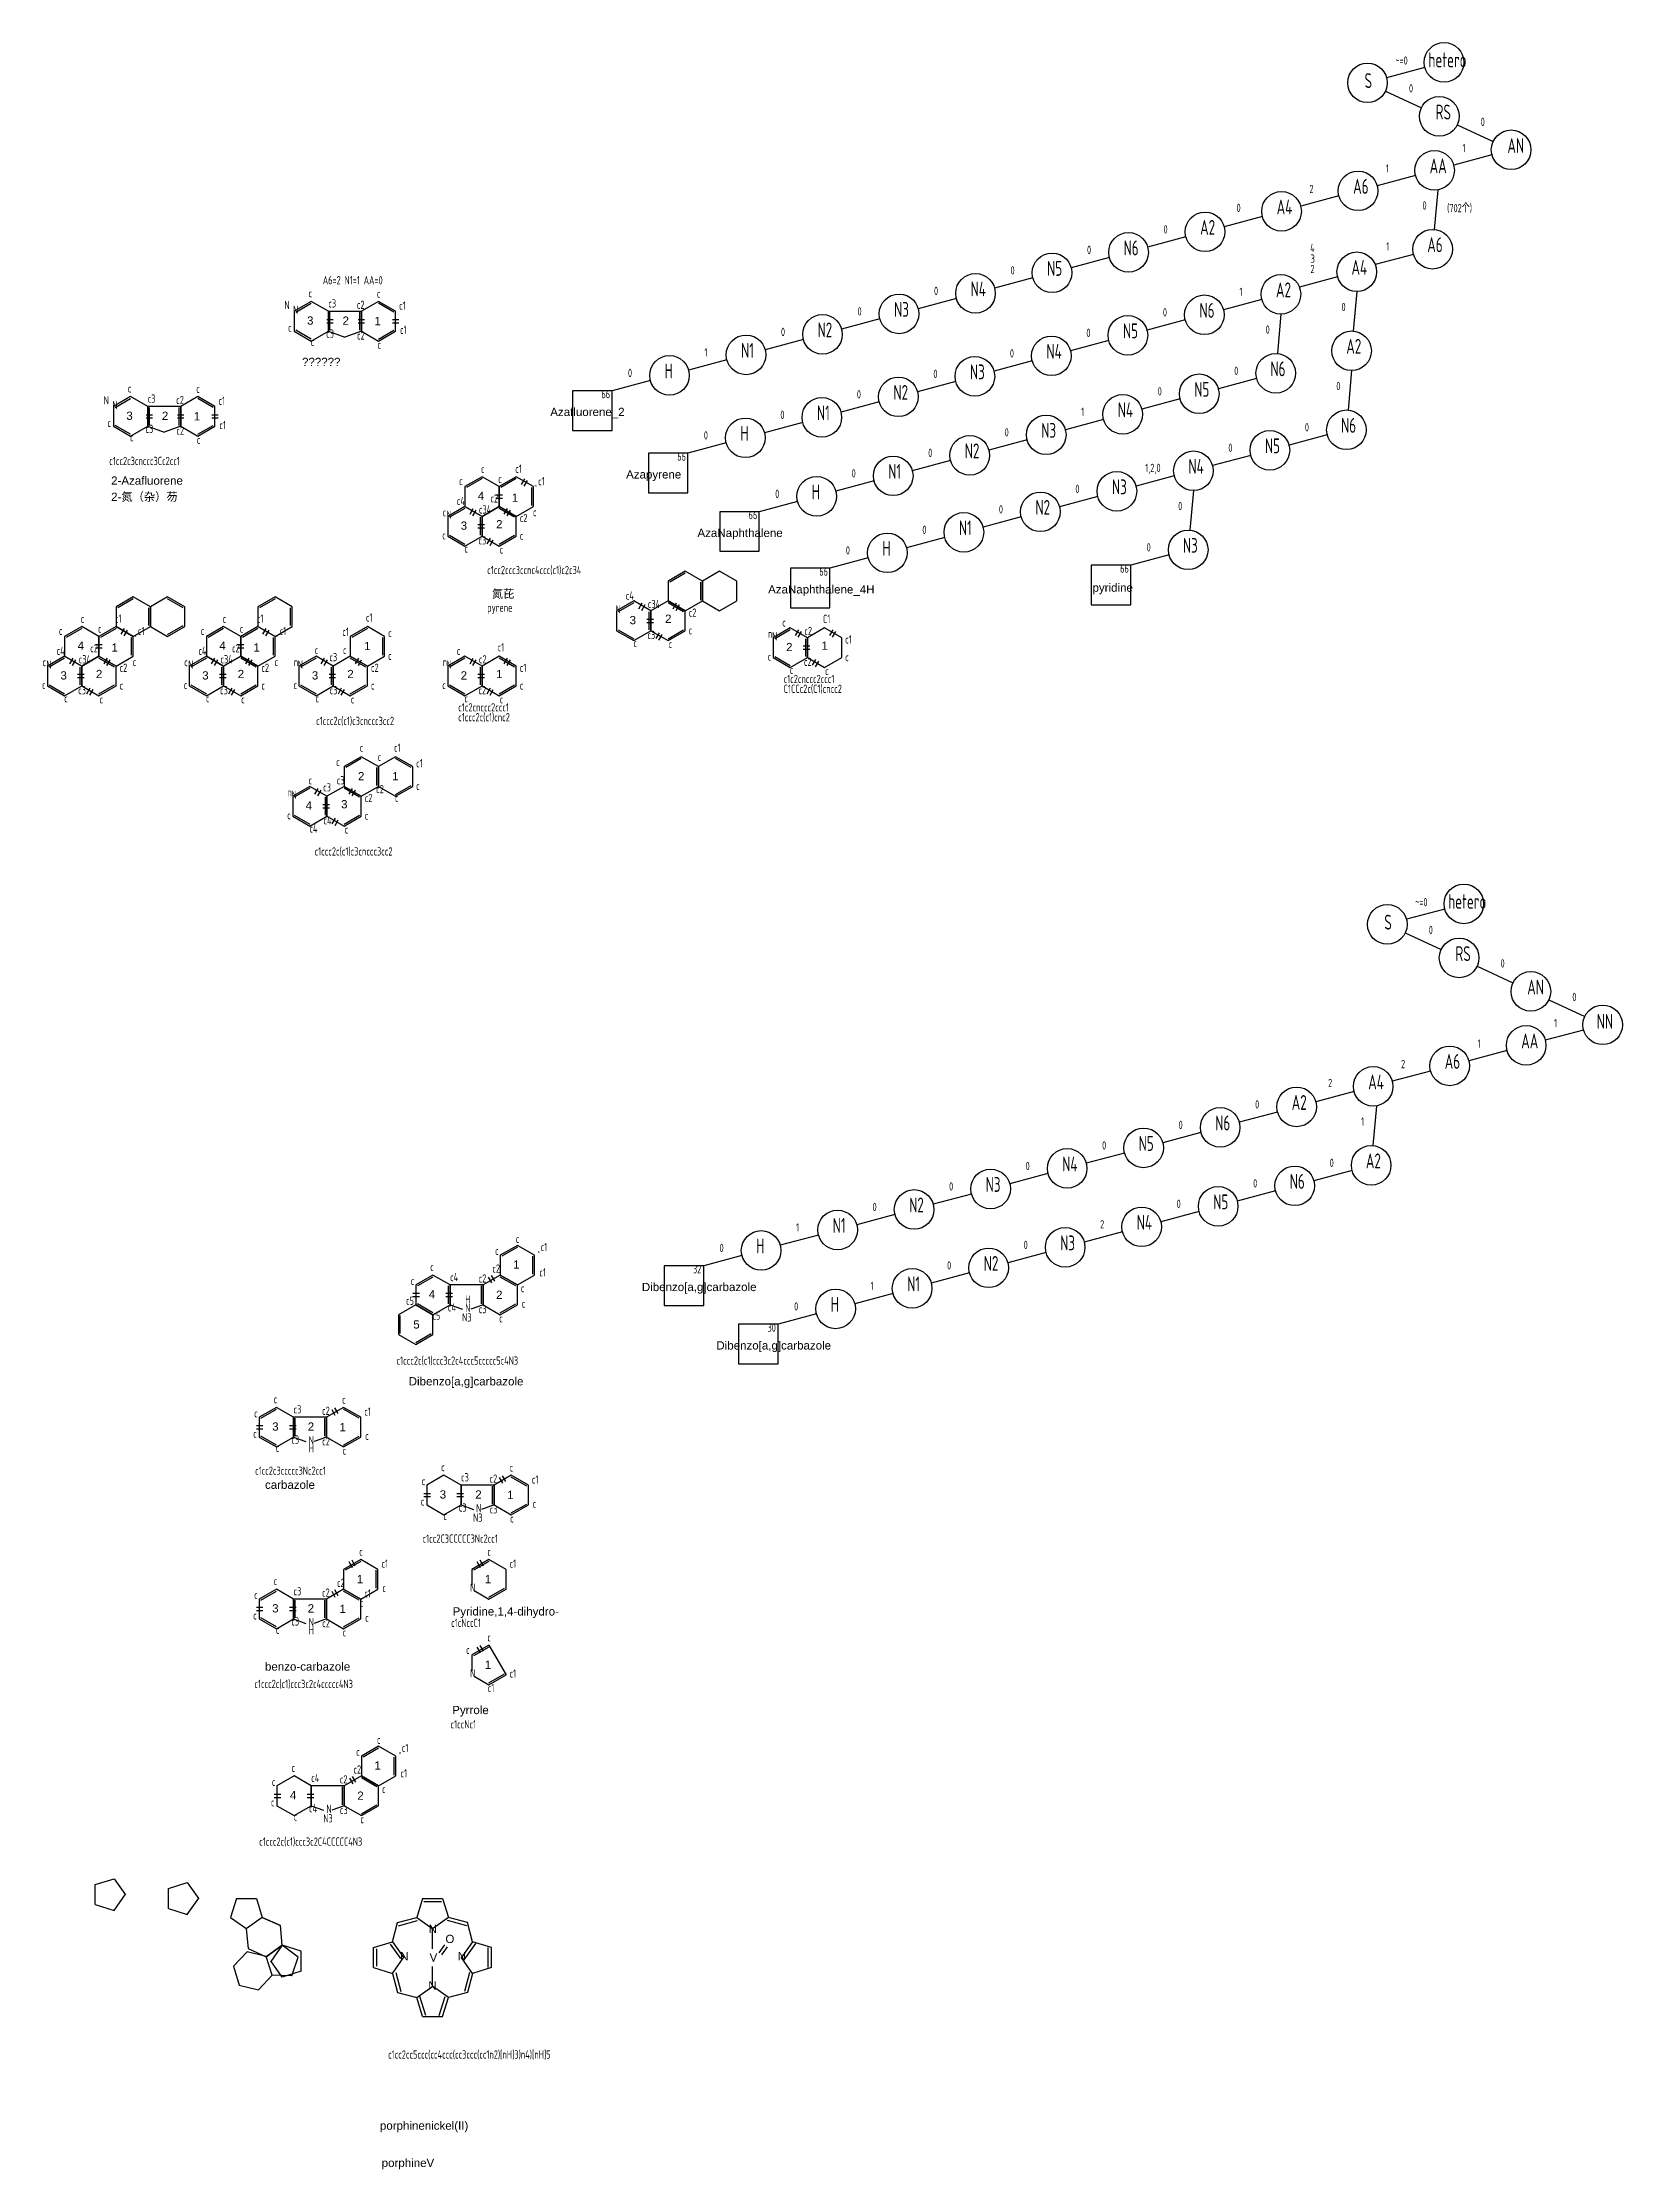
# Model space of a CAD drawing. Header units: millimetres. Extents: x 1948 to 8157, y -969 to 2597.
# Drawn here: x 2440 to 2919, y -198 to 447 of the extents above; entities that cross this region are included whole.
import ezdxf

# ---------------------------------------------------------------- set-up
doc = ezdxf.new("R2010")
doc.units = ezdxf.units.MM
doc.linetypes.add('ACAD_ISO07W100', pattern=[3, 0, -3])
doc.layers.add('text', color=7, linetype='ACAD_ISO07W100')
doc.layers.add('打断层', color=30, linetype='Continuous')
doc.styles.get("Standard").update_dxf_attribs({"font": 'arial.ttf'})
doc.styles.add('text', font='hzs.shx', dxfattribs={"width": 0.75, "bigfont": 'hztx.shx'})

msp = doc.modelspace()

# ---------------------------------------------------------------- texts
at = {"color": 1}
for s, p in [('??????', (2518.93, 348.73)), ('2-Azafluorene', (2461.09, 312.78)), ('2-氮（杂）芴', (2461.09, 307.87))]:
    msp.add_text(s, height=2.5, dxfattribs=at).set_placement(p)
at = {"layer": 'text', "style": 'text', "width": 0.75}
for s, height, p in [('~=0', 2.5, (2850.24, 440.03)), ('hetero', 4.5, (2860.23, 439.23)), ('S', 4.5, (2840.89, 432.94)), ('0', 2.5, (2854.34, 431.59)), ('RS', 4.5, (2862.42, 423.41)), ('0', 2.5, (2876.09, 421.45)), ('1', 2.5, (2870.56, 413.53)), ('AN', 4.5, (2884.18, 413.27)), ('1', 2.5, (2847.38, 407.32)), ('AA', 4.5, (2860.61, 407.11)), ('2', 2.5, (2824.19, 401.11)), ('A6', 4.5, (2837.43, 400.9)), ('0', 2.5, (2802.1, 395.39)), ('A4', 4.5, (2814.25, 394.69)), ('0', 2.5, (2858.45, 396.12)), ('(702个)', 2.5, (2865.89, 395.33)), ('N6', 4.5, (2767.88, 382.26)), ('0', 2.5, (2779.97, 388.89)), ('A2', 4.5, (2791.06, 388.48)), ('A6', 4.5, (2859.9, 383.21)), ('N5', 4.5, (2744.7, 376.05)), ('0', 2.5, (2756.79, 382.68)), ('4', 2.5, (2824.39, 383.27)), ('3', 2.5, (2824.55, 380.03)), ('A4', 4.5, (2836.92, 376.38)), ('1', 2.5, (2847.48, 383.71)), ('A6=2 N1=1 AA=0', 2.5, (2525.21, 373.47)), ('N4', 4.5, (2721.52, 369.84)), ('0', 2.5, (2733.61, 376.46)), ('A2', 4.5, (2814.05, 369.56)), ('2', 2.5, (2824.5, 376.88)), ('N3', 4.5, (2698.34, 363.63)), ('0', 2.5, (2710.43, 370.25)), ('N6', 4.5, (2790.87, 363.34)), ('1', 2.5, (2802.96, 369.97)), ('0', 2.5, (2833.9, 365.36)), ('N2', 4.5, (2675.15, 357.42)), ('0', 2.5, (2687.25, 364.04)), ('N5', 4.5, (2767.69, 357.13)), ('0', 2.5, (2779.78, 363.76)), ('0', 2.5, (2810.92, 358.54)), ('N1', 4.5, (2651.97, 351.21)), ('0', 2.5, (2664.06, 357.83)), ('N4', 4.5, (2744.5, 350.92)), ('0', 2.5, (2756.59, 357.54)), ('A2', 4.5, (2835.35, 352.45)), ('H', 4.5, (2628.79, 344.99)), ('1', 2.5, (2640.88, 351.62)), ('N3', 4.5, (2721.32, 344.71)), ('0', 2.5, (2733.41, 351.33)), ('0', 2.5, (2801.39, 346.04)), ('N6', 4.5, (2812.37, 345.63)), ('c', 2.5, (2466.15, 340.7)), ('c', 2.5, (2486.89, 340.57)), ('0', 2.5, (2617.7, 345.41)), ('N2', 4.5, (2698.14, 338.5)), ('0', 2.5, (2710.23, 345.12)), ('0', 2.5, (2778.21, 339.82)), ('N5', 4.5, (2789.3, 339.41)), ('0', 2.5, (2832.33, 341.43)), ('c3', 2.5, (2472.16, 337.61)), ('c2', 2.5, (2480.81, 337.2)), ('c1', 2.5, (2493.61, 336.95)), ('66', 2.5, (2609.65, 338.97)), ('0', 2.5, (2663.87, 332.7)), ('N1', 4.5, (2674.96, 332.29)), ('0', 2.5, (2687.05, 338.91)), ('1', 2.5, (2755.03, 333.61)), ('N4', 4.5, (2766.12, 333.2)), ('c', 2.5, (2459.96, 330.27)), ('c3', 2.5, (2471.5, 328.45)), ('c2', 2.5, (2480.86, 327.92)), ('c1', 2.5, (2493.89, 329.6)), ('0', 2.5, (2640.68, 326.49)), ('H', 4.5, (2651.77, 326.07)), ('0', 2.5, (2731.84, 327.4)), ('N3', 4.5, (2742.93, 326.99)), ('0', 2.5, (2822.8, 328.93)), ('N6', 4.5, (2833.78, 328.52)), ('c', 2.5, (2466.83, 325.92)), ('c', 2.5, (2487.06, 325.14)), ('66', 2.5, (2632.64, 320.05)), ('0', 2.5, (2708.66, 321.19)), ('N2', 4.5, (2719.75, 320.78)), ('0', 2.5, (2799.62, 322.72)), ('N5', 4.5, (2810.71, 322.3)), ('c1cc2c3cnccc3Cc2cc1', 2.5, (2460.53, 318.73)), ('c', 2.5, (2573.16, 316.3)), ('c1', 2.5, (2583.55, 316.36)), ('0', 2.5, (2685.48, 314.98)), ('N1', 4.5, (2696.57, 314.57)), ('1,2,0', 2.5, (2774.44, 316.63)), ('N4', 4.5, (2787.53, 316.09)), ('c', 2.5, (2566.54, 312.65)), ('c2', 2.5, (2576.03, 307.39)), ('c', 2.5, (2578.39, 313.28)), ('c1', 2.5, (2590.48, 312.6)), ('0', 2.5, (2662.3, 308.77)), ('H', 4.5, (2673.39, 308.35)), ('0', 2.5, (2753.26, 310.29)), ('N3', 4.5, (2764.35, 309.88)), ('c', 2.5, (2561.56, 303.17)), ('c4', 2.5, (2565.84, 306.59)), ('c34', 2.5, (2572.53, 304.03)), ('c2', 2.5, (2584.92, 301.45)), ('c', 2.5, (2588.91, 303.23)), ('66', 2.5, (2654.25, 302.33)), ('0', 2.5, (2730.08, 304.08)), ('N2', 4.5, (2741.17, 303.67)), ('0', 2.5, (2784.4, 305.08)), ('c', 2.5, (2561.43, 296.23)), ('c3', 2.5, (2572.4, 294.67)), ('c', 2.5, (2584.92, 296.1)), ('0', 2.5, (2706.89, 297.87)), ('N1', 4.5, (2717.98, 297.46)), ('N3', 4.5, (2785.85, 292.17)), ('c', 2.5, (2568.14, 292.21)), ('c', 2.5, (2578.83, 291.9)), ('0', 2.5, (2683.71, 291.66)), ('H', 4.5, (2694.8, 291.25)), ('0', 2.5, (2774.87, 292.57)), ('c1cc2ccc3ccnc4ccc(c1)c2c34', 2.5, (2575.05, 285.68)), ('66', 2.5, (2675.67, 285.22)), ('66', 2.5, (2766.83, 286.14)), ('c4', 2.5, (2617.03, 277.95)), ('c34', 2.5, (2623.72, 275.4)), ('c', 2.5, (2451.89, 270.93)), ('c1', 2.5, (2462.28, 270.99)), ('c', 2.5, (2494.85, 270.93)), ('c1', 2.5, (2505.24, 270.99)), ('c1', 2.5, (2538.3, 271.3)), ('pyrene', 2.5, (2575.05, 274.33)), ('c2', 2.5, (2636.11, 272.81)), ('c', 2.5, (2664.45, 269.81)), ('C1', 2.5, (2676.8, 270.89)), ('c', 2.5, (2445.27, 267.27)), ('c2', 2.5, (2454.76, 262.01)), ('c', 2.5, (2457.12, 267.91)), ('c1', 2.5, (2469.21, 267.22)), ('c', 2.5, (2488.23, 267.27)), ('c2', 2.5, (2497.72, 262.01)), ('c', 2.5, (2500.07, 267.91)), ('c1', 2.5, (2512.17, 267.22)), ('c1', 2.5, (2531.14, 266.97)), ('c', 2.5, (2545.02, 266.6)), ('c1', 2.5, (2578.2, 262.3)), ('c', 2.5, (2619.34, 263.58)), ('c3', 2.5, (2623.59, 266.03)), ('c', 2.5, (2630.02, 263.27)), ('c', 2.5, (2636.11, 267.46)), ('n', 2.5, (2660.16, 266.39)), ('c2', 2.5, (2671.14, 267.25)), ('c1', 2.5, (2683.52, 264.67)), ('c', 2.5, (2440.29, 257.8)), ('c4', 2.5, (2444.57, 261.22)), ('c34', 2.5, (2451.26, 258.66)), ('c2', 2.5, (2463.65, 256.08)), ('c', 2.5, (2467.64, 257.86)), ('c', 2.5, (2483.24, 257.8)), ('c4', 2.5, (2487.53, 261.22)), ('c34', 2.5, (2494.22, 258.66)), ('c2', 2.5, (2506.61, 256.08)), ('c', 2.5, (2510.6, 257.86)), ('n', 2.5, (2516.46, 257.8)), ('c', 2.5, (2522.77, 261.45)), ('c3', 2.5, (2527.22, 259.29)), ('c', 2.5, (2531.34, 261.45)), ('c2', 2.5, (2539.82, 256.08)), ('c', 2.5, (2545.02, 259.72)), ('n', 2.5, (2561.56, 257.8)), ('c', 2.5, (2565.84, 261.22)), ('c2', 2.5, (2572.53, 258.66)), ('c1', 2.5, (2584.92, 256.08)), ('c', 2.5, (2660.03, 259.45)), ('c2', 2.5, (2671.01, 257.89)), ('c', 2.5, (2683.52, 259.32)), ('c', 2.5, (2440.16, 250.86)), ('c3', 2.5, (2451.13, 249.29)), ('c', 2.5, (2463.65, 250.72)), ('c', 2.5, (2483.11, 250.86)), ('c3', 2.5, (2494.09, 249.29)), ('c', 2.5, (2506.61, 250.72)), ('c', 2.5, (2516.33, 250.86)), ('c3', 2.5, (2527.31, 249.29)), ('c', 2.5, (2539.82, 250.72)), ('c', 2.5, (2561.43, 250.86)), ('c2', 2.5, (2572.4, 249.29)), ('c', 2.5, (2584.92, 250.72)), ('c1c2cnccc2ccc1', 2.5, (2664.88, 252.69)), ('C1CCc2c(C1)cncc2', 2.5, (2664.88, 249.71)), ('c', 2.5, (2666.75, 255.43)), ('c', 2.5, (2677.43, 255.12)), ('c', 2.5, (2446.87, 246.84)), ('c', 2.5, (2457.56, 246.53)), ('c', 2.5, (2489.83, 246.84)), ('c', 2.5, (2500.51, 246.53)), ('c', 2.5, (2523.05, 246.84)), ('c', 2.5, (2533.73, 246.53)), ('c1c2cnccc2ccc1', 2.5, (2566.27, 244.1)), ('c', 2.5, (2568.14, 246.84)), ('c', 2.5, (2578.83, 246.53)), ('c1ccc2c(c1)c3cnccc3cc2', 2.5, (2523.21, 239.99)), ('c1ccc2c(c1)cnc2', 2.5, (2566.27, 241.11)), ('c', 2.5, (2536.42, 231.87)), ('c1', 2.5, (2546.81, 231.87)), ('c', 2.5, (2529.27, 227.54)), ('c', 2.5, (2541.87, 229.08)), ('c1', 2.5, (2553.53, 227.17)), ('n', 2.5, (2514.58, 218.36)), ('c', 2.5, (2520.89, 222.02)), ('c3', 2.5, (2525.34, 219.85)), ('c3', 2.5, (2529.46, 222.01)), ('c2', 2.5, (2537.94, 216.64)), ('c2', 2.5, (2541.4, 219.34)), ('c', 2.5, (2553.53, 220.29)), ('c', 2.5, (2514.45, 211.42)), ('c', 2.5, (2537.94, 211.29)), ('c', 2.5, (2547.09, 216.66)), ('c4', 2.5, (2521.17, 207.4)), ('c4', 2.5, (2525.43, 209.86)), ('c', 2.5, (2531.85, 207.09)), ('c1ccc2c(c1)c3cnccc3cc2', 2.5, (2522.74, 200.45)), ('~=0', 2.5, (2856.24, 185.1)), ('hetero', 4.5, (2866.23, 184.31)), ('S', 4.5, (2846.89, 178.02)), ('0', 2.5, (2860.34, 176.66)), ('RS', 4.5, (2868.42, 168.49)), ('0', 2.5, (2882.09, 166.52)), ('AN', 4.5, (2890.18, 158.34)), ('0', 2.5, (2903.84, 156.38)), ('1', 2.5, (2898.31, 148.46)), ('NN', 4.5, (2911.24, 147.97)), ('1', 2.5, (2875.13, 142.25)), ('AA', 4.5, (2888.36, 142.04)), ('2', 2.5, (2851.94, 136.04)), ('A6', 4.5, (2865.18, 135.83)), ('2', 2.5, (2829.85, 130.32)), ('A4', 4.5, (2842, 129.62)), ('0', 2.5, (2807.73, 123.82)), ('A2', 4.5, (2818.82, 123.41)), ('0', 2.5, (2784.54, 117.61)), ('N6', 4.5, (2795.63, 117.2)), ('1', 2.5, (2839.84, 118.62)), ('0', 2.5, (2761.36, 111.39)), ('N5', 4.5, (2772.45, 110.98)), ('A2', 4.5, (2841.29, 105.71)), ('0', 2.5, (2738.18, 105.18)), ('N4', 4.5, (2749.27, 104.77)), ('N6', 4.5, (2818.22, 99.5)), ('0', 2.5, (2830.31, 106.12)), ('N2', 4.5, (2702.91, 92.35)), ('0', 2.5, (2715, 98.97)), ('N3', 4.5, (2726.09, 98.56)), ('N5', 4.5, (2795.04, 93.29)), ('0', 2.5, (2807.13, 99.91)), ('N1', 4.5, (2679.72, 86.14)), ('0', 2.5, (2691.81, 92.76)), ('N4', 4.5, (2771.86, 87.08)), ('0', 2.5, (2783.95, 93.7)), ('c', 2.5, (2583.72, 83.08)), ('H', 4.5, (2656.54, 79.93)), ('1', 2.5, (2668.63, 86.55)), ('0', 2.5, (2737.58, 81.27)), ('N3', 4.5, (2748.67, 80.86)), ('2', 2.5, (2760.76, 87.49)), ('c', 2.5, (2577.44, 79.46)), ('c1', 2.5, (2591.25, 80.61)), ('0', 2.5, (2645.45, 80.34)), ('0', 2.5, (2714.4, 75.06)), ('N2', 4.5, (2725.49, 74.65)), ('c', 2.5, (2551.89, 70.34)), ('c', 2.5, (2557.79, 74.59)), ('c4', 2.5, (2563.79, 71.5)), ('c2', 2.5, (2572.45, 71.09)), ('c2', 2.5, (2576.6, 74.09)), ('c1', 2.5, (2590.84, 72.93)), ('32', 2.5, (2637.4, 73.9)), ('1', 2.5, (2691.22, 68.85)), ('N1', 4.5, (2702.31, 68.44)), ('c5', 2.5, (2550.45, 64.35)), ('c4', 2.5, (2563.14, 62.34)), ('c', 2.5, (2585.24, 68.16)), ('c', 2.5, (2585.52, 63.5)), ('0', 2.5, (2668.04, 62.64)), ('H', 4.5, (2679.13, 62.23)), ('c5', 2.5, (2558.47, 59.81)), ('N3', 2.5, (2567.46, 59.29)), ('c3', 2.5, (2572.49, 61.81)), ('c', 2.5, (2578.69, 59.04)), ('30', 2.5, (2659.99, 56.21)), ('c1ccc2c(c1)ccc3c2c4ccc5ccccc5c4N3', 2.5, (2547.59, 46.22)), ('c', 2.5, (2510.34, 34.53)), ('c3', 2.5, (2516.35, 31.43)), ('c2', 2.5, (2525, 31.02)), ('c', 2.5, (2531.08, 34.39)), ('c1', 2.5, (2537.8, 30.77)), ('c', 2.5, (2504.15, 24.1)), ('c', 2.5, (2504.44, 30.27)), ('c', 2.5, (2511.02, 19.75)), ('c3', 2.5, (2515.69, 22.28)), ('c2', 2.5, (2525.05, 21.75)), ('c', 2.5, (2531.25, 18.97)), ('c', 2.5, (2538.08, 23.43)), ('c1cc2c3ccccc3Nc2cc1', 2.5, (2504.72, 12.87)), ('c', 2.5, (2561.1, 13.95)), ('c3', 2.5, (2567.11, 10.86)), ('c2', 2.5, (2575.76, 10.45)), ('c', 2.5, (2581.84, 13.82)), ('c', 2.5, (2555.2, 9.7)), ('c1', 2.5, (2588.56, 10.2)), ('c', 2.5, (2554.91, 3.53)), ('c', 2.5, (2561.78, -0.83)), ('c3', 2.5, (2566.45, 1.7)), ('N3', 2.5, (2570.78, -1.35)), ('c3', 2.5, (2575.8, 1.17)), ('c', 2.5, (2582.01, -1.6)), ('c', 2.5, (2588.83, 2.86)), ('c1cc2C3CCCCC3Nc2cc1', 2.5, (2555.48, -7.71)), ('c', 2.5, (2536.27, -11.68)), ('c1', 2.5, (2543, -15.3)), ('c', 2.5, (2575.08, -11.68)), ('c1', 2.5, (2581.8, -15.3)), ('c', 2.5, (2510.34, -20.55)), ('c2', 2.5, (2529.53, -21.12)), ('c', 2.5, (2504.44, -24.8)), ('c3', 2.5, (2516.35, -23.64)), ('c2', 2.5, (2525, -24.05)), ('c', 2.5, (2536.44, -27.1)), ('c1', 2.5, (2537.8, -24.3)), ('c', 2.5, (2543.27, -22.64)), ('c', 2.5, (2504.15, -30.98)), ('c3', 2.5, (2515.69, -32.8)), ('c2', 2.5, (2525.05, -33.33)), ('c', 2.5, (2538.08, -31.64)), ('c1cNccC1', 2.5, (2564.11, -33.23)), ('c', 2.5, (2511.02, -35.33)), ('c', 2.5, (2531.25, -36.1)), ('c', 2.5, (2575.08, -37.62)), ('c', 2.5, (2568.65, -41.41)), ('c1ccc2c(c1)ccc3c2c4ccccc4N3', 2.5, (2504.5, -51.73)), ('c1', 2.5, (2575.21, -52.96)), ('c1', 2.5, (2581.8, -48.57)), ('c1ccNc1', 2.5, (2563.94, -63.96)), ('c', 2.5, (2535.36, -72.27)), ('c', 2.5, (2541.64, -68.65)), ('c1', 2.5, (2549.17, -71.13)), ('c', 2.5, (2515.71, -77.14)), ('c2', 2.5, (2534.52, -77.64)), ('c1', 2.5, (2548.76, -78.8)), ('c', 2.5, (2509.81, -81.4)), ('c4', 2.5, (2521.72, -80.23)), ('c2', 2.5, (2530.37, -80.64)), ('c', 2.5, (2543.17, -83.57)), ('c', 2.5, (2509.52, -87.57)), ('c', 2.5, (2516.39, -91.92)), ('c4', 2.5, (2521.06, -89.39)), ('N3', 2.5, (2525.38, -92.44)), ('c3', 2.5, (2530.41, -89.92)), ('c', 2.5, (2536.62, -92.7)), ('c1ccc2c(c1)ccc3c2C4CCCCC4N3', 2.5, (2505.96, -99.5)), ('c1cc2cc5ccc(cc4ccc(cc3ccc(cc1n2)[nH]3)n4)[nH]5', 2.5, (2545.02, -163.99))]:
    msp.add_text(s, height=height, dxfattribs=at).set_placement(p)
at = {"layer": 'text', "color": 1, "style": 'text', "width": 0.75}
for p in [(2513.58, 365.96), (2516.2, 364.53)]:
    msp.add_text('N', height=2.5, rotation=360, dxfattribs=at).set_placement(p)
for s, p in [('c', (2520.9, 369.55)), ('c3', (2526.9, 366.45)), ('c2', (2535.56, 366.04)), ('c', (2541.63, 369.41)), ('c1', (2548.36, 365.79)), ('c', (2514.71, 359.12)), ('c1', (2548.63, 358.45)), ('c', (2521.58, 354.77)), ('c3', (2526.25, 357.3)), ('c2', (2535.6, 356.76)), ('c', (2541.8, 353.99))]:
    msp.add_text(s, height=2.5, dxfattribs=at).set_placement(p)
at = {"layer": 'text', "color": 1}
for s, p in [('3', (2520.45, 361.26)), ('2', (2531.22, 361.24)), ('1', (2540.87, 361.1)), ('Azafluorene_2', (2594.16, 333.58)), ('Azapyrene', (2617.14, 314.66)), ('AzaNaphthalene', (2638.76, 296.94)), ('AzaNaphthalene_4H', (2660.17, 279.83)), ('pyridine', (2758.46, 280.35)), ('Dibenzo[a,g]carbazole', (2621.91, 68.51)), ('Dibenzo[a,g]carbazole', (2644.49, 50.81)), ('Dibenzo[a,g]carbazole', (2551.27, 39.94)), ('carbazole', (2507.71, 8.61)), ('Pyridine,1,4-dihydro-', (2564.56, -29.76)), ('benzo-carbazole', (2507.71, -46.46)), ('Pyrrole', (2564.45, -59.63)), ('porphinenickel(II)', (2542.54, -185.53)), ('porphineV', (2543.07, -196.81))]:
    msp.add_text(s, height=2.5, dxfattribs=at).set_placement(p)
at = {"layer": 'text', "style": 'text', "width": 0.75}
for s, p in [('N', (2458.83, 337.12)), ('N', (2461.45, 335.69)), ('N', (2562.75, 302.42)), ('N', (2613.95, 273.78)), ('N', (2661.36, 265.63)), ('N', (2441.49, 257.04)), ('N', (2484.44, 257.04)), ('N', (2517.66, 257.04)), ('N', (2562.75, 257.04)), ('N', (2515.78, 217.61)), ('H', (2568.38, 64.69)), ('N', (2568.38, 62.15)), ('N', (2520.94, 22.08)), ('H', (2520.96, 19.63)), ('N', (2571.7, 1.51)), ('N', (2569.88, -22.59)), ('N', (2520.94, -32.99)), ('H', (2520.96, -35.45)), ('N', (2569.88, -48.53)), ('N', (2526.31, -89.58))]:
    msp.add_text(s, height=2.5, rotation=360, dxfattribs=at).set_placement(p)
at = {"layer": 'text'}
for s, height, p in [('3', 2.5, (2465.7, 332.42)), ('2', 2.5, (2476.47, 332.4)), ('1', 2.5, (2486.12, 332.26)), ('4', 2.5, (2572.2, 308.14)), ('1', 2.5, (2582.5, 307.6)), ('*', 1.2, (2589.44, 311.49)), ('3', 2.5, (2567.01, 299.14)), ('2', 2.5, (2577.75, 299.56)), ('氮芘', 2.5, (2576.47, 278.49)), ('3', 2.5, (2618.2, 270.51)), ('2', 2.5, (2628.94, 270.93)), ('4', 2.5, (2450.93, 262.77)), ('1', 2.5, (2461.23, 262.22)), ('*', 1.2, (2468.17, 266.12)), ('4', 2.5, (2493.89, 262.77)), ('1', 2.5, (2504.19, 262.22)), ('*', 1.2, (2511.12, 266.12)), ('1', 2.5, (2537.75, 262.67)), ('2', 2.5, (2665.61, 262.36)), ('1', 2.5, (2676.35, 262.78)), ('3', 2.5, (2445.74, 253.77)), ('2', 2.5, (2456.48, 254.19)), ('3', 2.5, (2488.69, 253.77)), ('2', 2.5, (2499.44, 254.19)), ('3', 2.5, (2521.91, 253.77)), ('2', 2.5, (2532.65, 254.19)), ('2', 2.5, (2567.01, 253.77)), ('1', 2.5, (2577.75, 254.19)), ('2', 2.5, (2535.88, 223.24)), ('1', 2.5, (2546.27, 223.24)), ('4', 2.5, (2520.03, 214.34)), ('3', 2.5, (2530.77, 214.75)), ('1', 2.5, (2582.93, 75.31)), ('*', 1.2, (2590.37, 79.45)), ('4', 2.5, (2557.34, 66.31)), ('2', 2.5, (2577.75, 66.15)), ('5', 2.5, (2552.65, 57.17)), ('3', 2.5, (2509.89, 26.24)), ('2', 2.5, (2520.66, 26.22)), ('1', 2.5, (2530.31, 26.08)), ('3', 2.5, (2560.65, 5.67)), ('2', 2.5, (2571.42, 5.65)), ('1', 2.5, (2581.07, 5.51)), ('1', 2.5, (2535.51, -19.99)), ('1', 2.5, (2574.31, -19.99)), ('3', 2.5, (2509.89, -28.83)), ('2', 2.5, (2520.66, -28.85)), ('1', 2.5, (2530.31, -28.99)), ('1', 2.5, (2574.31, -45.93)), ('1', 2.5, (2540.85, -76.43)), ('*', 1.2, (2548.3, -72.29)), ('4', 2.5, (2515.26, -85.43)), ('2', 2.5, (2535.68, -85.58)), ('N', 2.5, (2557.31, -125.94)), ('O', 2.5, (2562.39, -128.98)), ('N', 2.5, (2548.66, -134.18)), ('V', 2.5, (2557.59, -134.61)), ('N', 2.5, (2566.08, -134.18)), ('N', 2.5, (2557.18, -143.06))]:
    msp.add_text(s, height=height, dxfattribs=at).set_placement(p)

# ---------------------------------------------------------------- linework, layer by layer
for p, q in [((2859.17, 439.17), (2847.58, 436.06)), ((2847.22, 431.98), (2858.1, 426.9)), ((2868.98, 421.83), (2879.85, 416.76)), ((2879.49, 412.67), (2867.9, 409.57)), ((2856.31, 406.46), (2844.72, 403.36)), ((2833.13, 400.25), (2821.54, 397.14)), ((2863.08, 402.04), (2862.03, 390.08)), ((2809.95, 394.04), (2798.36, 390.93)), ((2786.76, 387.83), (2775.17, 384.72)), ((2763.58, 381.61), (2751.99, 378.51)), ((2855.72, 382.55), (2844.12, 379.45)), ((2740.4, 375.4), (2728.81, 372.3)), ((2832.73, 375.73), (2821.14, 372.62)), ((2717.22, 369.19), (2705.63, 366.09)), ((2809.75, 368.91), (2798.16, 365.8)), ((2838.53, 371.28), (2837.48, 359.33)), ((2694.04, 362.98), (2682.44, 359.87)), ((2786.57, 362.69), (2774.98, 359.59)), ((2815.55, 364.46), (2814.5, 352.51)), ((2670.85, 356.77), (2659.26, 353.66)), ((2763.39, 356.48), (2751.79, 353.38)), ((2647.67, 350.56), (2636.08, 347.45)), ((2740.2, 350.27), (2728.61, 347.17)), ((2624.49, 344.35), (2612.9, 341.24)), ((2717.02, 344.06), (2705.43, 340.95)), ((2808.18, 344.97), (2796.59, 341.87)), ((2836.96, 347.35), (2835.91, 335.4)), ((2482.17, 336.47), (2472.17, 336.47)), ((2693.84, 337.85), (2682.25, 334.74)), ((2785, 338.76), (2773.41, 335.66)), ((2472.17, 330.47), (2477.17, 328.65)), ((2482.17, 330.47), (2477.17, 328.65)), ((2670.66, 331.64), (2659.07, 328.53)), ((2761.82, 332.55), (2750.23, 329.45)), ((2647.47, 325.42), (2635.88, 322.32)), ((2738.63, 326.34), (2727.04, 323.23)), ((2829.6, 327.87), (2818, 324.76)), ((2715.45, 320.13), (2703.86, 317.02)), ((2806.41, 321.66), (2794.82, 318.55)), ((2692.27, 313.92), (2680.68, 310.81)), ((2783.23, 315.44), (2771.64, 312.34)), ((2789.03, 311), (2787.98, 299.04)), ((2669.09, 307.7), (2657.5, 304.6)), ((2736.87, 303.02), (2725.28, 299.91)), ((2760.05, 309.23), (2748.46, 306.13)), ((2713.68, 296.81), (2702.09, 293.7)), ((2690.5, 290.6), (2678.91, 287.49)), ((2781.66, 291.51), (2770.07, 288.41)), ((2865.17, 184.24), (2853.58, 181.14)), ((2853.22, 177.05), (2864.1, 171.98)), ((2874.98, 166.91), (2885.85, 161.84)), ((2896.73, 156.76), (2907.6, 151.69)), ((2907.25, 147.6), (2895.65, 144.5)), ((2884.06, 141.39), (2872.47, 138.29)), ((2837.7, 128.97), (2826.11, 125.86)), ((2860.88, 135.18), (2849.29, 132.08)), ((2814.52, 122.76), (2802.93, 119.65)), ((2844.47, 124.54), (2843.42, 112.59)), ((2791.33, 116.55), (2779.74, 113.44)), ((2768.15, 110.33), (2756.56, 107.23)), ((2744.97, 104.12), (2733.38, 101.02)), ((2837.1, 105.06), (2825.51, 101.95)), ((2721.79, 97.91), (2710.2, 94.81)), ((2813.92, 98.85), (2802.33, 95.74)), ((2698.61, 91.7), (2687.01, 88.59)), ((2790.74, 92.64), (2779.15, 89.53)), ((2675.42, 85.49), (2663.83, 82.38)), ((2767.56, 86.43), (2755.96, 83.32)), ((2652.24, 79.28), (2640.65, 76.17)), ((2744.37, 80.21), (2732.78, 77.11)), ((2721.19, 74), (2709.6, 70.9)), ((2573.8, 70.36), (2563.8, 70.36)), ((2698.01, 67.79), (2686.42, 64.68)), ((2563.8, 64.36), (2567.56, 62.99)), ((2573.8, 64.36), (2570.04, 62.99)), ((2674.83, 61.58), (2663.24, 58.47)), ((2526.36, 30.29), (2516.36, 30.29)), ((2516.36, 24.29), (2520.11, 22.93)), ((2526.36, 24.29), (2522.6, 22.93)), ((2577.12, 9.72), (2567.12, 9.72)), ((2567.12, 3.72), (2570.87, 2.35)), ((2577.12, 3.72), (2573.36, 2.35)), ((2526.36, -24.78), (2516.36, -24.78)), ((2516.36, -30.78), (2520.11, -32.15)), ((2526.36, -30.78), (2522.6, -32.15)), ((2575.55, -38.72), (2580.75, -47.72)), ((2531.72, -81.37), (2521.72, -81.37)), ((2521.72, -87.37), (2525.48, -88.74)), ((2531.72, -87.37), (2527.97, -88.74)), ((2456.27, -111.29), (2462, -109.49)), ((2462, -109.49), (2465.49, -114.37)), ((2456.27, -117.29), (2456.27, -111.29)), ((2462, -119.1), (2465.49, -114.22)), ((2478.44, -112.49), (2484.16, -110.68)), ((2478.44, -118.49), (2478.44, -112.49)), ((2484.16, -110.68), (2487.66, -115.56)), ((2484.16, -120.29), (2487.66, -115.41)), ((2499.1, -115.49), (2497.29, -121.21)), ((2499.1, -115.49), (2505.1, -115.49)), ((2505.1, -115.49), (2506.9, -121.21)), ((2555.49, -115.49), (2553.69, -121.21)), ((2555.49, -115.49), (2561.49, -115.49)), ((2561.49, -115.49), (2563.3, -121.21)), ((2456.27, -117.29), (2462, -119.1)), ((2478.44, -118.49), (2484.16, -120.29)), ((2497.29, -121.21), (2502.17, -124.7)), ((2506.9, -121.21), (2502.02, -124.7)), ((2506.9, -121.21), (2512.37, -123.69)), ((2547.89, -122.76), (2553.69, -121.21)), ((2548.15, -123.73), (2553.95, -122.17)), ((2553.69, -121.21), (2558.57, -124.7)), ((2561.16, -116.49), (2555.82, -116.49)), ((2563.3, -121.21), (2558.42, -124.7)), ((2568.83, -123.73), (2563.04, -122.17)), ((2569.09, -122.76), (2563.3, -121.21)), ((2540.62, -130.36), (2546.34, -128.56)), ((2546.34, -128.56), (2547.89, -122.76)), ((2546.34, -128.56), (2549.83, -133.43)), ((2558.42, -130.7), (2558.42, -124.7)), ((2570.64, -128.56), (2567.15, -133.43)), ((2570.64, -128.56), (2569.09, -122.76)), ((2576.37, -130.36), (2570.64, -128.56)), ((2512.95, -129.66), (2508.07, -133.15)), ((2512.95, -129.66), (2509.46, -134.54)), ((2512.95, -139.27), (2509.46, -134.39)), ((2517.79, -133.21), (2512.95, -129.66)), ((2518.68, -131.46), (2512.95, -129.66)), ((2515.85, -138.89), (2517.79, -133.21)), ((2518.68, -137.46), (2518.68, -131.46)), ((2540.62, -136.36), (2540.62, -130.36)), ((2541.62, -136.03), (2541.62, -130.69)), ((2548.88, -133.65), (2545.71, -129.34)), ((2546.34, -138.16), (2549.83, -133.29)), ((2562.12, -129.52), (2560.37, -131.96)), ((2562.93, -130.1), (2561.19, -132.54)), ((2570.64, -138.16), (2567.15, -133.29)), ((2571.46, -129.14), (2567.97, -134.02)), ((2575.37, -136.36), (2575.37, -130.36)), ((2576.37, -136.36), (2576.37, -130.36)), ((2509.86, -138.75), (2505.75, -143.13)), ((2515.85, -138.89), (2509.86, -138.75)), ((2518.68, -137.46), (2512.95, -139.27)), ((2540.62, -136.36), (2546.34, -138.16)), ((2546.34, -138.16), (2547.89, -143.96)), ((2547.31, -137.91), (2548.86, -143.7)), ((2558.49, -142.07), (2558.49, -136.07)), ((2569.68, -137.91), (2568.13, -143.7)), ((2570.64, -138.16), (2569.09, -143.96)), ((2576.37, -136.36), (2570.64, -138.16)), ((2547.89, -143.96), (2553.69, -145.51)), ((2553.69, -145.51), (2558.57, -142.02)), ((2555.49, -151.24), (2553.69, -145.51)), ((2556.45, -150.93), (2554.64, -145.21)), ((2563.3, -145.51), (2558.42, -142.02)), ((2560.54, -150.93), (2562.34, -145.21)), ((2561.49, -151.24), (2563.3, -145.51)), ((2569.09, -143.96), (2563.3, -145.51)), ((2555.49, -151.24), (2561.49, -151.24))]:
    msp.add_line(p, q)
at = {"color": 1}
for p, q in [((2526.91, 365.31), (2536.91, 365.31)), ((2526.91, 359.31), (2531.91, 357.49)), ((2536.91, 359.31), (2531.91, 357.49))]:
    msp.add_line(p, q, dxfattribs=at)
for points in [[(2516.52, 365.31), (2516.52, 359.31), (2521.72, 356.31), (2526.91, 359.31), (2526.91, 365.31), (2521.72, 368.31)], [(2536.91, 365.31), (2536.91, 359.31), (2542.11, 356.31), (2547.3, 359.31), (2547.3, 365.31), (2542.11, 368.31)]]:
    msp.add_lwpolyline(points, close=True, dxfattribs=at)
for points in [[(2517.02, 365.02), (2521.72, 367.74)], [(2546.8, 365.02), (2542.11, 367.74)], [(2526.91, 365.31), (2526.91, 359.31)], [(2527.41, 359.6), (2527.41, 365.02)], [(2536.41, 359.6), (2536.41, 365.02)], [(2536.91, 359.31), (2536.91, 365.31)], [(2521.72, 356.89), (2517.02, 359.6)], [(2542.11, 356.89), (2546.8, 359.6)]]:
    msp.add_lwpolyline(points, dxfattribs=at)
for points in [[(2461.77, 336.47), (2461.77, 330.47), (2466.97, 327.47), (2472.17, 330.47), (2472.17, 336.47), (2466.97, 339.47)], [(2482.17, 336.47), (2482.17, 330.47), (2487.36, 327.47), (2492.56, 330.47), (2492.56, 336.47), (2487.36, 339.47)], [(2600.9, 341.24), (2600.9, 329.24), (2612.9, 329.24), (2612.9, 341.24)], [(2623.88, 322.32), (2623.88, 310.32), (2635.88, 310.32), (2635.88, 322.32)], [(2568.28, 312.2), (2568.28, 306.2), (2573.47, 303.2), (2578.67, 306.2), (2578.67, 312.2), (2573.47, 315.2)], [(2578.67, 312.2), (2578.67, 306.2), (2583.86, 303.2), (2589.06, 306.2), (2589.06, 312.2), (2583.86, 315.2)], [(2563.08, 303.2), (2563.08, 297.2), (2568.28, 294.2), (2573.47, 297.2), (2573.47, 303.2), (2568.28, 306.2)], [(2573.47, 303.2), (2573.47, 297.2), (2578.67, 294.2), (2583.86, 297.2), (2583.86, 303.2), (2578.67, 306.2)], [(2645.5, 304.6), (2645.5, 292.6), (2657.5, 292.6), (2657.5, 304.6)], [(2629.86, 283.56), (2629.86, 277.56), (2635.05, 274.56), (2640.25, 277.56), (2640.25, 283.56), (2635.05, 286.56)], [(2640.25, 283.56), (2640.25, 277.56), (2645.45, 274.56), (2650.64, 277.56), (2650.64, 283.56), (2645.45, 286.56)], [(2666.91, 287.49), (2666.91, 275.49), (2678.91, 275.49), (2678.91, 287.49)], [(2758.07, 288.41), (2758.07, 276.41), (2770.07, 276.41), (2770.07, 288.41)], [(2462.59, 275.82), (2462.59, 269.82), (2467.79, 266.82), (2472.99, 269.82), (2472.99, 275.82), (2467.79, 278.82)], [(2472.99, 275.82), (2472.99, 269.82), (2478.18, 266.82), (2483.38, 269.82), (2483.38, 275.82), (2478.18, 278.82)], [(2505.55, 275.82), (2505.55, 269.82), (2510.75, 266.82), (2515.94, 269.82), (2515.94, 275.82), (2510.75, 278.82)], [(2614.27, 274.56), (2614.27, 268.56), (2619.47, 265.56), (2624.66, 268.56), (2624.66, 274.56), (2619.47, 277.56)], [(2624.66, 274.56), (2624.66, 268.56), (2629.86, 265.56), (2635.05, 268.56), (2635.05, 274.56), (2629.86, 277.56)], [(2447.01, 266.82), (2447.01, 260.82), (2452.2, 257.82), (2457.4, 260.82), (2457.4, 266.82), (2452.2, 269.82)], [(2457.4, 266.82), (2457.4, 260.82), (2462.59, 257.82), (2467.79, 260.82), (2467.79, 266.82), (2462.59, 269.82)], [(2489.96, 266.82), (2489.96, 260.82), (2495.16, 257.82), (2500.35, 260.82), (2500.35, 266.82), (2495.16, 269.82)], [(2500.35, 266.82), (2500.35, 260.82), (2505.55, 257.82), (2510.75, 260.82), (2510.75, 266.82), (2505.55, 269.82)], [(2533.57, 266.82), (2533.57, 260.82), (2538.77, 257.82), (2543.96, 260.82), (2543.96, 266.82), (2538.77, 269.82)], [(2661.69, 266.41), (2661.69, 260.41), (2666.88, 257.41), (2672.08, 260.41), (2672.08, 266.41), (2666.88, 269.41)], [(2672.08, 266.41), (2672.08, 260.41), (2677.27, 257.41), (2682.47, 260.41), (2682.47, 266.41), (2677.27, 269.41)], [(2441.81, 257.82), (2441.81, 251.82), (2447.01, 248.82), (2452.2, 251.82), (2452.2, 257.82), (2447.01, 260.82)], [(2452.2, 257.82), (2452.2, 251.82), (2457.4, 248.82), (2462.59, 251.82), (2462.59, 257.82), (2457.4, 260.82)], [(2484.77, 257.82), (2484.77, 251.82), (2489.96, 248.82), (2495.16, 251.82), (2495.16, 257.82), (2489.96, 260.82)], [(2495.16, 257.82), (2495.16, 251.82), (2500.35, 248.82), (2505.55, 251.82), (2505.55, 257.82), (2500.35, 260.82)], [(2517.98, 257.82), (2517.98, 251.82), (2523.18, 248.82), (2528.37, 251.82), (2528.37, 257.82), (2523.18, 260.82)], [(2528.37, 257.82), (2528.37, 251.82), (2533.57, 248.82), (2538.77, 251.82), (2538.77, 257.82), (2533.57, 260.82)], [(2563.08, 257.82), (2563.08, 251.82), (2568.28, 248.82), (2573.47, 251.82), (2573.47, 257.82), (2568.28, 260.82)], [(2573.47, 257.82), (2573.47, 251.82), (2578.67, 248.82), (2583.86, 251.82), (2583.86, 257.82), (2578.67, 260.82)], [(2531.69, 227.39), (2531.69, 221.39), (2536.89, 218.39), (2542.09, 221.39), (2542.09, 227.39), (2536.89, 230.39)], [(2542.09, 227.39), (2542.09, 221.39), (2547.28, 218.39), (2552.48, 221.39), (2552.48, 227.39), (2547.28, 230.39)], [(2516.1, 218.39), (2516.1, 212.39), (2521.3, 209.39), (2526.5, 212.39), (2526.5, 218.39), (2521.3, 221.39)], [(2526.5, 218.39), (2526.5, 212.39), (2531.69, 209.39), (2536.89, 212.39), (2536.89, 218.39), (2531.69, 221.39)], [(2579, 79.36), (2579, 73.36), (2584.19, 70.36), (2589.39, 73.36), (2589.39, 79.36), (2584.19, 82.36)], [(2553.41, 70.36), (2553.41, 64.36), (2558.61, 61.36), (2563.8, 64.36), (2563.8, 70.36), (2558.61, 73.36)], [(2573.8, 70.36), (2573.8, 64.36), (2579, 61.36), (2584.19, 64.36), (2584.19, 70.36), (2579, 73.36)], [(2628.65, 76.17), (2628.65, 64.17), (2640.65, 64.17), (2640.65, 76.17)], [(2548.21, 61.36), (2548.21, 55.36), (2553.41, 52.36), (2558.61, 55.36), (2558.61, 61.36), (2553.41, 64.36)], [(2651.24, 58.47), (2651.24, 46.47), (2663.24, 46.47), (2663.24, 58.47)], [(2505.96, 30.29), (2505.96, 24.29), (2511.16, 21.29), (2516.36, 24.29), (2516.36, 30.29), (2511.16, 33.29)], [(2526.36, 30.29), (2526.36, 24.29), (2531.55, 21.29), (2536.75, 24.29), (2536.75, 30.29), (2531.55, 33.29)], [(2556.72, 9.72), (2556.72, 3.72), (2561.92, 0.72), (2567.12, 3.72), (2567.12, 9.72), (2561.92, 12.72)], [(2577.12, 9.72), (2577.12, 3.72), (2582.31, 0.72), (2587.51, 3.72), (2587.51, 9.72), (2582.31, 12.72)], [(2531.55, -15.78), (2531.55, -21.78), (2536.75, -24.78), (2541.94, -21.78), (2541.94, -15.78), (2536.75, -12.78)], [(2505.96, -24.78), (2505.96, -30.78), (2511.16, -33.78), (2516.36, -30.78), (2516.36, -24.78), (2511.16, -21.78)], [(2526.36, -24.78), (2526.36, -30.78), (2531.55, -33.78), (2536.75, -30.78), (2536.75, -24.78), (2531.55, -21.78)], [(2536.92, -72.37), (2536.92, -78.37), (2542.12, -81.37), (2547.31, -78.37), (2547.31, -72.37), (2542.12, -69.37)], [(2511.33, -81.37), (2511.33, -87.37), (2516.53, -90.37), (2521.72, -87.37), (2521.72, -81.37), (2516.53, -78.37)], [(2531.72, -81.37), (2531.72, -87.37), (2536.92, -90.37), (2542.12, -87.37), (2542.12, -81.37), (2536.92, -78.37)], [(2506.9, -121.21), (2502.02, -124.7), (2502.61, -130.67), (2508.07, -133.15), (2512.95, -129.66), (2512.37, -123.69)], [(2508.12, -133.01), (2502.28, -131.64), (2498.17, -136.01), (2499.91, -141.76), (2505.75, -143.13), (2509.86, -138.75)]]:
    msp.add_lwpolyline(points, close=True)
for points in [[(2462.27, 336.18), (2466.97, 338.89)], [(2472.17, 336.47), (2472.17, 330.47)], [(2472.67, 330.76), (2472.67, 336.18)], [(2481.67, 330.76), (2481.67, 336.18)], [(2482.17, 330.47), (2482.17, 336.47)], [(2492.06, 336.18), (2487.36, 338.89)], [(2466.97, 328.05), (2462.27, 330.76)], [(2487.36, 328.05), (2492.06, 330.76)], [(2573.47, 314.62), (2568.78, 311.91)], [(2583.86, 314.62), (2579.17, 311.91)], [(2588.56, 306.48), (2588.56, 311.91)], [(2568.28, 305.62), (2563.58, 302.91)], [(2572.97, 297.48), (2572.97, 302.91)], [(2583.36, 302.91), (2578.67, 305.62)], [(2563.58, 297.48), (2568.28, 294.77)], [(2578.67, 294.77), (2583.36, 297.48)], [(2635.05, 285.98), (2630.36, 283.27)], [(2467.79, 278.24), (2463.09, 275.53)], [(2482.88, 275.53), (2478.18, 278.24)], [(2510.75, 278.24), (2506.05, 275.53)], [(2639.75, 277.85), (2639.75, 283.27)], [(2472.49, 270.11), (2472.49, 275.53)], [(2515.44, 270.11), (2515.44, 275.53)], [(2619.47, 276.98), (2614.77, 274.27)], [(2624.16, 268.85), (2624.16, 274.27)], [(2634.55, 274.27), (2629.86, 276.98)], [(2452.2, 269.24), (2447.51, 266.53)], [(2462.59, 269.24), (2457.9, 266.53)], [(2467.29, 261.11), (2467.29, 266.53)], [(2478.18, 267.4), (2482.88, 270.11)], [(2495.16, 269.24), (2490.46, 266.53)], [(2505.55, 269.24), (2500.85, 266.53)], [(2510.25, 261.11), (2510.25, 266.53)], [(2538.77, 269.24), (2534.07, 266.53)], [(2543.46, 261.11), (2543.46, 266.53)], [(2614.77, 268.85), (2619.47, 266.14)], [(2629.86, 266.14), (2634.55, 268.85)], [(2666.88, 268.84), (2662.19, 266.13)], [(2671.58, 260.7), (2671.58, 266.13)], [(2447.01, 260.24), (2442.31, 257.53)], [(2462.09, 257.53), (2457.4, 260.24)], [(2489.96, 260.24), (2485.27, 257.53)], [(2505.05, 257.53), (2500.35, 260.24)], [(2523.18, 260.24), (2518.48, 257.53)], [(2538.27, 257.53), (2533.57, 260.24)], [(2568.28, 260.24), (2563.58, 257.53)], [(2583.36, 257.53), (2578.67, 260.24)], [(2662.19, 260.7), (2666.88, 257.99)], [(2442.31, 252.11), (2447.01, 249.4)], [(2451.7, 252.11), (2451.7, 257.53)], [(2457.4, 249.4), (2462.09, 252.11)], [(2485.27, 252.11), (2489.96, 249.4)], [(2494.66, 252.11), (2494.66, 257.53)], [(2500.35, 249.4), (2505.05, 252.11)], [(2518.48, 252.11), (2523.18, 249.4)], [(2527.87, 252.11), (2527.87, 257.53)], [(2533.57, 249.4), (2538.27, 252.11)], [(2563.58, 252.11), (2568.28, 249.4)], [(2572.97, 252.11), (2572.97, 257.53)], [(2578.67, 249.4), (2583.36, 252.11)], [(2536.89, 229.81), (2532.19, 227.1)], [(2541.59, 221.68), (2541.59, 227.1)], [(2551.98, 227.1), (2547.28, 229.81)], [(2521.3, 220.81), (2516.6, 218.1)], [(2536.39, 218.1), (2531.69, 220.81)], [(2547.28, 218.96), (2551.98, 221.68)], [(2516.6, 212.68), (2521.3, 209.96)], [(2526, 212.68), (2526, 218.1)], [(2531.69, 209.96), (2536.39, 212.68)], [(2584.19, 81.78), (2579.5, 79.07)], [(2588.89, 73.65), (2588.89, 79.07)], [(2558.61, 72.78), (2553.91, 70.07)], [(2583.69, 70.07), (2579, 72.78)], [(2558.61, 61.94), (2553.91, 64.65)], [(2563.3, 64.65), (2563.3, 70.07)], [(2563.8, 70.36), (2563.8, 64.36)], [(2573.3, 64.65), (2573.3, 70.07)], [(2573.8, 64.36), (2573.8, 70.36)], [(2579, 61.94), (2583.69, 64.65)], [(2548.71, 55.65), (2548.71, 61.07)], [(2553.41, 52.94), (2558.11, 55.65)], [(2506.46, 30.01), (2511.16, 32.72)], [(2536.25, 30.01), (2531.55, 32.72)], [(2516.36, 30.29), (2516.36, 24.29)], [(2516.86, 24.58), (2516.86, 30.01)], [(2525.86, 24.58), (2525.86, 30.01)], [(2526.36, 24.29), (2526.36, 30.29)], [(2511.16, 21.87), (2506.46, 24.58)], [(2531.55, 21.87), (2536.25, 24.58)], [(2567.12, 9.72), (2567.12, 3.72)], [(2576.62, 4.01), (2576.62, 9.43)], [(2577.12, 3.72), (2577.12, 9.72)], [(2587.01, 9.43), (2582.31, 12.14)], [(2582.31, 1.3), (2587.01, 4.01)], [(2571.11, -22.21), (2575.55, -24.78), (2580.75, -21.78), (2580.75, -15.78), (2575.55, -12.78), (2570.36, -15.78), (2570.36, -20.54)], [(2536.75, -13.36), (2532.05, -16.07)], [(2541.44, -21.49), (2541.44, -16.07)], [(2575.55, -13.36), (2570.86, -16.07)], [(2506.46, -25.07), (2511.16, -22.36)], [(2516.36, -24.78), (2516.36, -30.78)], [(2516.86, -30.49), (2516.86, -25.07)], [(2525.86, -30.49), (2525.86, -25.07)], [(2526.36, -30.78), (2526.36, -24.78)], [(2536.25, -25.07), (2531.55, -22.36)], [(2575.55, -24.2), (2580.25, -21.49)], [(2511.16, -33.2), (2506.46, -30.49)], [(2531.55, -33.2), (2536.25, -30.49)], [(2575.55, -38.72), (2570.36, -41.72), (2570.36, -46.48)], [(2575.55, -39.3), (2570.86, -42.01)], [(2571.11, -48.15), (2575.55, -50.72), (2580.75, -47.72)], [(2575.55, -50.14), (2580.25, -47.43)], [(2542.12, -69.95), (2537.42, -72.66)], [(2546.81, -78.08), (2546.81, -72.66)], [(2521.72, -81.37), (2521.72, -87.37)], [(2531.22, -87.08), (2531.22, -81.66)], [(2531.72, -87.37), (2531.72, -81.37)], [(2541.62, -81.66), (2536.92, -78.95)], [(2536.92, -89.8), (2541.62, -87.08)]]:
    msp.add_lwpolyline(points)
for centre in [(2864.97, 440.72), (2841.79, 434.51), (2863.54, 424.37), (2885.29, 414.23), (2862.11, 408.01), (2838.92, 401.8), (2815.74, 395.59), (2792.56, 389.38), (2769.38, 383.17), (2861.51, 384.11), (2746.2, 376.96), (2838.53, 377.28), (2723.01, 370.74), (2815.55, 370.46), (2699.83, 364.53), (2792.36, 364.25), (2676.65, 358.32), (2769.18, 358.04), (2653.47, 352.11), (2746, 351.82), (2836.96, 353.35), (2630.28, 345.9), (2722.82, 345.61), (2813.98, 346.53), (2699.63, 339.4), (2790.79, 340.32), (2676.45, 333.19), (2767.61, 334.1), (2835.39, 329.42), (2653.27, 326.98), (2744.43, 327.89), (2812.21, 323.21), (2721.25, 321.68), (2789.03, 317), (2698.07, 315.47), (2765.84, 310.78), (2674.88, 309.26), (2742.66, 304.57), (2719.48, 298.36), (2696.3, 292.15), (2787.46, 293.06), (2870.97, 185.8), (2847.79, 179.59), (2869.54, 169.44), (2891.29, 159.3), (2913.04, 149.16), (2889.86, 142.95), (2866.68, 136.73), (2843.49, 130.52), (2820.31, 124.31), (2797.13, 118.1), (2773.95, 111.89), (2750.77, 105.68), (2842.9, 106.61), (2727.58, 99.46), (2819.72, 100.4), (2704.4, 93.25), (2796.53, 94.19), (2681.22, 87.04), (2773.35, 87.98), (2658.04, 80.83), (2750.17, 81.77), (2726.99, 75.56), (2703.8, 69.34), (2680.62, 63.13)]:
    msp.add_circle(centre, 6)
at = {"layer": '打断层'}
for p, q in [((2526.41, 362.84), (2528.41, 362.84)), ((2526.41, 361.84), (2528.41, 361.84)), ((2535.91, 362.84), (2537.91, 362.84)), ((2535.91, 361.84), (2537.91, 361.84)), ((2546.3, 362.84), (2548.3, 362.84)), ((2546.3, 361.84), (2548.3, 361.84)), ((2471.67, 333.99), (2473.67, 333.99)), ((2471.67, 332.99), (2473.67, 332.99)), ((2481.17, 333.99), (2483.17, 333.99)), ((2481.17, 332.99), (2483.17, 332.99)), ((2491.56, 333.99), (2493.56, 333.99)), ((2491.56, 332.99), (2493.56, 332.99)), ((2577.67, 309.72), (2579.67, 309.72)), ((2585.43, 312.85), (2586.43, 314.58)), ((2586.29, 312.35), (2587.29, 314.08)), ((2569.84, 303.85), (2570.84, 305.58)), ((2570.7, 303.35), (2571.7, 305.08)), ((2577.67, 308.72), (2579.67, 308.72)), ((2580.23, 303.85), (2581.23, 305.58)), ((2581.1, 303.35), (2582.1, 305.08)), ((2572.22, 300.72), (2574.22, 300.72)), ((2572.22, 299.72), (2574.22, 299.72)), ((2575.03, 294.85), (2576.03, 296.58)), ((2575.9, 294.35), (2576.9, 296.08)), ((2621.03, 275.22), (2622.03, 276.95)), ((2621.9, 274.72), (2622.9, 276.45)), ((2623.41, 272.09), (2625.41, 272.09)), ((2623.41, 271.09), (2625.41, 271.09)), ((2631.42, 275.22), (2632.42, 276.95)), ((2632.29, 274.72), (2633.29, 276.45)), ((2456.4, 264.35), (2458.4, 264.35)), ((2464.16, 267.48), (2465.16, 269.21)), ((2465.02, 266.98), (2466.02, 268.71)), ((2499.35, 264.35), (2501.35, 264.35)), ((2507.11, 267.48), (2508.11, 269.21)), ((2507.98, 266.98), (2508.98, 268.71)), ((2626.23, 266.22), (2627.23, 267.95)), ((2627.09, 265.72), (2628.09, 267.45)), ((2668.44, 267.07), (2669.44, 268.8)), ((2669.31, 266.57), (2670.31, 268.3)), ((2678.84, 267.07), (2679.84, 268.8)), ((2679.7, 266.57), (2680.7, 268.3)), ((2448.57, 258.48), (2449.57, 260.21)), ((2449.43, 257.98), (2450.43, 259.71)), ((2456.4, 263.35), (2458.4, 263.35)), ((2458.96, 258.48), (2459.96, 260.21)), ((2459.83, 257.98), (2460.83, 259.71)), ((2491.53, 258.48), (2492.53, 260.21)), ((2492.39, 257.98), (2493.39, 259.71)), ((2499.35, 263.35), (2501.35, 263.35)), ((2501.92, 258.48), (2502.92, 260.21)), ((2502.78, 257.98), (2503.78, 259.71)), ((2524.74, 258.48), (2525.74, 260.21)), ((2525.61, 257.98), (2526.61, 259.71)), ((2535.13, 258.48), (2536.13, 260.21)), ((2536, 257.98), (2537, 259.71)), ((2569.84, 258.48), (2570.84, 260.21)), ((2570.7, 257.98), (2571.7, 259.71)), ((2580.23, 258.48), (2581.23, 260.21)), ((2581.1, 257.98), (2582.1, 259.71)), ((2670.83, 263.94), (2672.83, 263.94)), ((2670.83, 262.94), (2672.83, 262.94)), ((2673.64, 258.07), (2674.64, 259.8)), ((2674.51, 257.57), (2675.51, 259.3)), ((2450.95, 255.35), (2452.95, 255.35)), ((2450.95, 254.35), (2452.95, 254.35)), ((2493.91, 255.35), (2495.91, 255.35)), ((2493.91, 254.35), (2495.91, 254.35)), ((2527.12, 255.35), (2529.12, 255.35)), ((2527.12, 254.35), (2529.12, 254.35)), ((2572.22, 255.35), (2574.22, 255.35)), ((2572.22, 254.35), (2574.22, 254.35)), ((2453.76, 249.48), (2454.76, 251.21)), ((2454.63, 248.98), (2455.63, 250.71)), ((2496.72, 249.48), (2497.72, 251.21)), ((2497.59, 248.98), (2498.59, 250.71)), ((2529.94, 249.48), (2530.94, 251.21)), ((2530.8, 248.98), (2531.8, 250.71)), ((2575.03, 249.48), (2576.03, 251.21)), ((2575.9, 248.98), (2576.9, 250.71)), ((2522.86, 219.04), (2523.86, 220.77)), ((2523.73, 218.54), (2524.73, 220.27)), ((2533.26, 219.04), (2534.26, 220.77)), ((2534.12, 218.54), (2535.12, 220.27)), ((2525.25, 215.91), (2527.25, 215.91)), ((2525.25, 214.91), (2527.25, 214.91)), ((2528.06, 210.04), (2529.06, 211.77)), ((2528.93, 209.54), (2529.93, 211.27)), ((2575.36, 72.71), (2576.36, 70.97)), ((2576.23, 73.21), (2577.23, 71.47)), ((2552.55, 67.89), (2554.55, 67.89)), ((2552.55, 66.89), (2554.55, 66.89)), ((2562.55, 67.89), (2564.55, 67.89)), ((2562.55, 66.89), (2564.55, 66.89)), ((2527.92, 32.64), (2528.92, 30.91)), ((2528.79, 33.14), (2529.79, 31.41)), ((2505.11, 27.82), (2507.11, 27.82)), ((2505.11, 26.82), (2507.11, 26.82)), ((2515.11, 27.82), (2517.11, 27.82)), ((2515.11, 26.82), (2517.11, 26.82)), ((2555.87, 7.25), (2557.87, 7.25)), ((2565.87, 7.25), (2567.87, 7.25)), ((2578.68, 12.07), (2579.68, 10.33)), ((2579.54, 12.57), (2580.54, 10.83)), ((2555.87, 6.25), (2557.87, 6.25)), ((2565.87, 6.25), (2567.87, 6.25)), ((2533.12, -13.43), (2534.12, -15.17)), ((2533.98, -12.93), (2534.98, -14.67)), ((2571.92, -13.43), (2572.92, -15.17)), ((2572.79, -12.93), (2573.79, -14.67)), ((2527.92, -22.43), (2528.92, -24.17)), ((2528.79, -21.93), (2529.79, -23.67)), ((2505.11, -27.25), (2507.11, -27.25)), ((2505.11, -28.25), (2507.11, -28.25)), ((2515.11, -27.25), (2517.11, -27.25)), ((2515.11, -28.25), (2517.11, -28.25)), ((2571.92, -39.37), (2572.92, -41.1)), ((2572.79, -38.87), (2573.79, -40.6)), ((2533.29, -79.03), (2534.29, -80.76)), ((2534.15, -78.53), (2535.15, -80.26)), ((2510.47, -83.85), (2512.47, -83.85)), ((2510.47, -84.85), (2512.47, -84.85)), ((2520.47, -83.85), (2522.47, -83.85)), ((2520.47, -84.85), (2522.47, -84.85))]:
    msp.add_line(p, q, dxfattribs=at)

msp.set_redraw_order([(e.dxf.handle, doc.entitydb.next_handle()) for e in msp.query("TEXT MTEXT ATTDEF DIMENSION ARC_DIMENSION")])  # texts and dimensions are drawn at this point

doc.saveas('drawing.dxf')
